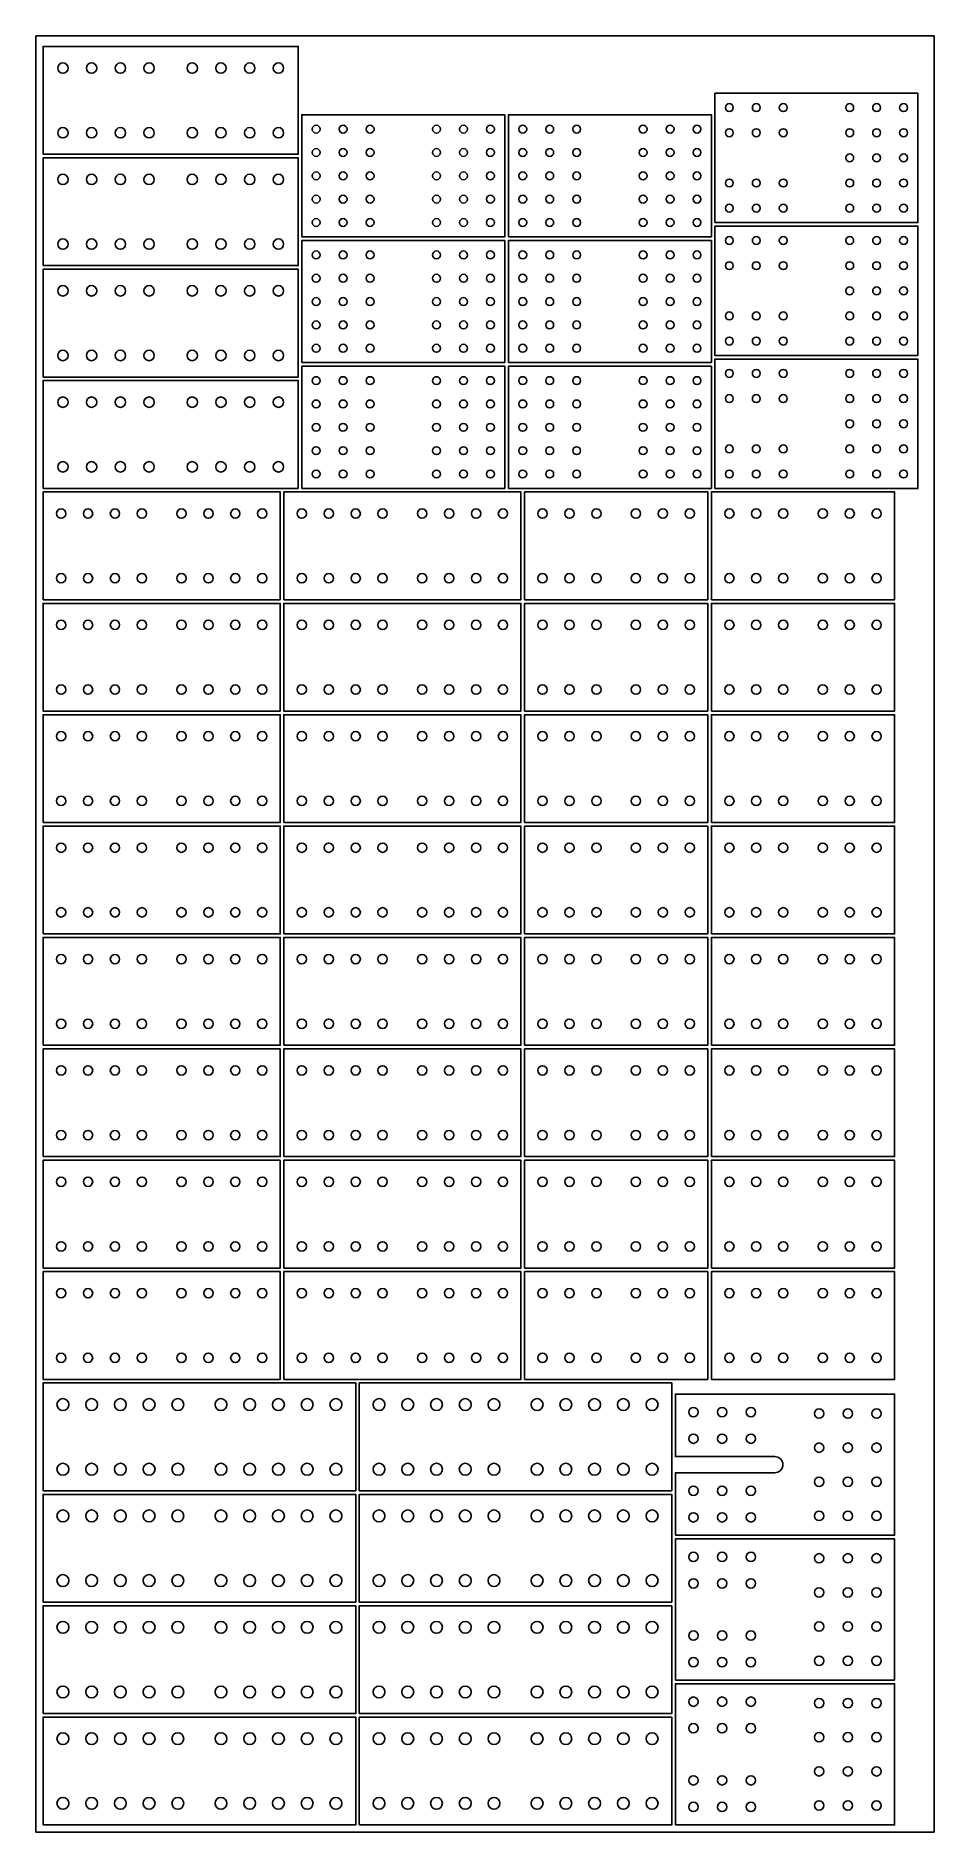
# Model space of a CAD drawing. Header units: millimetres. Extents: x 2848 to 6961, y 1568 to 7914.
# Drawn here: x 4461 to 6961, y 2914 to 7914 of the extents above; entities that cross this region are included whole.
import ezdxf

# ---------------------------------------------------------------- set-up
doc = ezdxf.new("R2010")
doc.units = ezdxf.units.MM

msp = doc.modelspace()

# ---------------------------------------------------------------- linework, layer by layer
at = {"color": 34, "true_color": 0x945a17}
msp.add_lwpolyline([(4460.64, 2913.61), (6960.64, 2913.61), (6960.64, 7913.61), (4460.64, 7913.61)], close=True, dxfattribs=at)
at = {"color": 2}
for points in [[(4480.66, 7584.18), (5190.66, 7584.18), (5190.66, 7884.18), (4480.66, 7884.18)], [(6350.77, 7394.15), (6915.77, 7394.15), (6915.77, 7754.15), (6350.77, 7754.15)], [(5200.69, 7354.15), (5765.69, 7354.15), (5765.69, 7694.15), (5200.69, 7694.15)], [(5775.73, 7354.15), (6340.73, 7354.15), (6340.73, 7694.15), (5775.73, 7694.15)], [(4480.66, 7274.15), (5190.66, 7274.15), (5190.66, 7574.15), (4480.66, 7574.15)], [(6350.77, 7024.11), (6915.77, 7024.11), (6915.77, 7384.11), (6350.77, 7384.11)], [(5200.69, 7004.11), (5765.69, 7004.11), (5765.69, 7344.11), (5200.69, 7344.11)], [(5775.73, 7004.11), (6340.73, 7004.11), (6340.73, 7344.11), (5775.73, 7344.11)], [(4480.66, 6964.11), (5190.66, 6964.11), (5190.66, 7264.11), (4480.66, 7264.11)], [(6350.77, 6654.07), (6915.77, 6654.07), (6915.77, 7014.07), (6350.77, 7014.07)], [(4480.66, 6654.07), (5190.66, 6654.07), (5190.66, 6954.07), (4480.66, 6954.07)], [(5200.69, 6654.07), (5765.69, 6654.07), (5765.69, 6994.07), (5200.69, 6994.07)], [(5775.73, 6654.07), (6340.73, 6654.07), (6340.73, 6994.07), (5775.73, 6994.07)], [(4480.66, 6344.04), (5140.66, 6344.04), (5140.66, 6644.04), (4480.66, 6644.04)], [(5150.69, 6344.04), (5810.69, 6344.04), (5810.69, 6644.04), (5150.69, 6644.04)], [(5820.73, 6344.04), (6330.73, 6344.04), (6330.73, 6644.04), (5820.73, 6644.04)], [(6340.77, 6344.04), (6850.77, 6344.04), (6850.77, 6644.04), (6340.77, 6644.04)], [(4480.66, 6034), (5140.66, 6034), (5140.66, 6334), (4480.66, 6334)], [(5150.69, 6034), (5810.69, 6034), (5810.69, 6334), (5150.69, 6334)], [(5820.73, 6034), (6330.73, 6034), (6330.73, 6334), (5820.73, 6334)], [(6340.77, 6034), (6850.77, 6034), (6850.77, 6334), (6340.77, 6334)], [(4480.66, 5723.96), (5140.66, 5723.96), (5140.66, 6023.96), (4480.66, 6023.96)], [(5150.69, 5723.96), (5810.69, 5723.96), (5810.69, 6023.96), (5150.69, 6023.96)], [(5820.73, 5723.96), (6330.73, 5723.96), (6330.73, 6023.96), (5820.73, 6023.96)], [(6340.77, 5723.96), (6850.77, 5723.96), (6850.77, 6023.96), (6340.77, 6023.96)], [(4480.66, 5413.93), (5140.66, 5413.93), (5140.66, 5713.93), (4480.66, 5713.93)], [(5150.69, 5413.93), (5810.69, 5413.93), (5810.69, 5713.93), (5150.69, 5713.93)], [(5820.73, 5413.93), (6330.73, 5413.93), (6330.73, 5713.93), (5820.73, 5713.93)], [(6340.77, 5413.93), (6850.77, 5413.93), (6850.77, 5713.93), (6340.77, 5713.93)], [(4480.66, 5103.89), (5140.66, 5103.89), (5140.66, 5403.89), (4480.66, 5403.89)], [(5150.69, 5103.89), (5810.69, 5103.89), (5810.69, 5403.89), (5150.69, 5403.89)], [(5820.73, 5103.89), (6330.73, 5103.89), (6330.73, 5403.89), (5820.73, 5403.89)], [(6340.77, 5103.89), (6850.77, 5103.89), (6850.77, 5403.89), (6340.77, 5403.89)], [(4480.66, 4793.85), (5140.66, 4793.85), (5140.66, 5093.85), (4480.66, 5093.85)], [(5150.69, 4793.85), (5810.69, 4793.85), (5810.69, 5093.85), (5150.69, 5093.85)], [(5820.73, 4793.85), (6330.73, 4793.85), (6330.73, 5093.85), (5820.73, 5093.85)], [(6340.77, 4793.85), (6850.77, 4793.85), (6850.77, 5093.85), (6340.77, 5093.85)], [(4480.66, 4483.81), (5140.66, 4483.81), (5140.66, 4783.81), (4480.66, 4783.81)], [(5150.69, 4483.81), (5810.69, 4483.81), (5810.69, 4783.81), (5150.69, 4783.81)], [(5820.73, 4483.81), (6330.73, 4483.81), (6330.73, 4783.81), (5820.73, 4783.81)], [(6340.77, 4483.81), (6850.77, 4483.81), (6850.77, 4783.81), (6340.77, 4783.81)], [(4480.66, 4173.78), (5140.66, 4173.78), (5140.66, 4473.78), (4480.66, 4473.78)], [(5150.69, 4173.78), (5810.69, 4173.78), (5810.69, 4473.78), (5150.69, 4473.78)], [(5820.73, 4173.78), (6330.73, 4173.78), (6330.73, 4473.78), (5820.73, 4473.78)], [(6340.77, 4173.78), (6850.77, 4173.78), (6850.77, 4473.78), (6340.77, 4473.78)], [(4480.66, 3863.74), (5350.66, 3863.74), (5350.66, 4163.74), (4480.66, 4163.74)], [(5360.69, 3863.74), (6230.69, 3863.74), (6230.69, 4163.74), (5360.69, 4163.74)], [(6240.73, 3739.7), (6850.73, 3739.7), (6850.73, 4132.7), (6240.73, 4132.7), (6240.73, 3958.7), (6517.73, 3958.7), (6525.73, 3957.2), (6532.23, 3953.2), (6537.23, 3947.7), (6539.73, 3940.2), (6539.73, 3932.2), (6537.23, 3925.2), (6532.23, 3919.2), (6525.73, 3915.2), (6517.73, 3913.7), (6240.73, 3913.7)], [(4480.66, 3553.7), (5350.66, 3553.7), (5350.66, 3853.7), (4480.66, 3853.7)], [(5360.69, 3553.7), (6230.69, 3553.7), (6230.69, 3853.7), (5360.69, 3853.7)], [(6240.73, 3336.67), (6850.73, 3336.67), (6850.73, 3729.67), (6240.73, 3729.67)], [(4480.66, 3243.67), (5350.66, 3243.67), (5350.66, 3543.67), (4480.66, 3543.67)], [(5360.69, 3243.67), (6230.69, 3243.67), (6230.69, 3543.67), (5360.69, 3543.67)], [(6240.73, 2933.63), (6850.73, 2933.63), (6850.73, 3326.63), (6240.73, 3326.63)], [(4480.66, 2933.63), (5350.66, 2933.63), (5350.66, 3233.63), (4480.66, 3233.63)], [(5360.69, 2933.63), (6230.69, 2933.63), (6230.69, 3233.63), (5360.69, 3233.63)]]:
    msp.add_lwpolyline(points, close=True, dxfattribs=at)
at = {"color": 4}
for centre, radius in [((4535.66, 7824.18), 14.5), ((4615.66, 7824.18), 14.5), ((4695.66, 7824.18), 14.5), ((4775.66, 7824.18), 14.5), ((4895.66, 7824.18), 14.5), ((4975.66, 7824.18), 14.5), ((5055.66, 7824.18), 14.5), ((5135.66, 7824.18), 14.5), ((6390.77, 7714.15), 11), ((6465.77, 7714.15), 11), ((6540.77, 7714.15), 11), ((6725.77, 7714.15), 11), ((6800.77, 7714.15), 11), ((6875.77, 7714.15), 11), ((4535.66, 7644.18), 14.5), ((4615.66, 7644.18), 14.5), ((4695.66, 7644.18), 14.5), ((4775.66, 7644.18), 14.5), ((4895.66, 7644.18), 14.5), ((4975.66, 7644.18), 14.5), ((5055.66, 7644.18), 14.5), ((5135.66, 7644.18), 14.5), ((5240.69, 7654.15), 11), ((5315.69, 7654.15), 11), ((5390.69, 7654.15), 11), ((5575.69, 7654.15), 11), ((5650.69, 7654.15), 11), ((5725.69, 7654.15), 11), ((5815.73, 7654.15), 11), ((5890.73, 7654.15), 11), ((5965.73, 7654.15), 11), ((6150.73, 7654.15), 11), ((6225.73, 7654.15), 11), ((6300.73, 7654.15), 11), ((6390.77, 7644.15), 11), ((6465.77, 7644.15), 11), ((6540.77, 7644.15), 11), ((6725.77, 7644.15), 11), ((6800.77, 7644.15), 11), ((6875.77, 7644.15), 11), ((5240.69, 7589.15), 11), ((5315.69, 7589.15), 11), ((5390.69, 7589.15), 11), ((5575.69, 7589.15), 11), ((5650.69, 7589.15), 11), ((5725.69, 7589.15), 11), ((5815.73, 7589.15), 11), ((5890.73, 7589.15), 11), ((5965.73, 7589.15), 11), ((6150.73, 7589.15), 11), ((6225.73, 7589.15), 11), ((6300.73, 7589.15), 11), ((6725.77, 7574.15), 11), ((6800.77, 7574.15), 11), ((6875.77, 7574.15), 11), ((4535.66, 7514.15), 14.5), ((4615.66, 7514.15), 14.5), ((4695.66, 7514.15), 14.5), ((4775.66, 7514.15), 14.5), ((4895.66, 7514.15), 14.5), ((4975.66, 7514.15), 14.5), ((5055.66, 7514.15), 14.5), ((5135.66, 7514.15), 14.5), ((5240.69, 7524.15), 11), ((5315.69, 7524.15), 11), ((5390.69, 7524.15), 11), ((5575.69, 7524.15), 11), ((5650.69, 7524.15), 11), ((5725.69, 7524.15), 11), ((5815.73, 7524.15), 11), ((5890.73, 7524.15), 11), ((5965.73, 7524.15), 11), ((6150.73, 7524.15), 11), ((6225.73, 7524.15), 11), ((6300.73, 7524.15), 11), ((6390.77, 7504.15), 11), ((6465.77, 7504.15), 11), ((6540.77, 7504.15), 11), ((6725.77, 7504.15), 11), ((6800.77, 7504.15), 11), ((6875.77, 7504.15), 11), ((5240.69, 7459.15), 11), ((5315.69, 7459.15), 11), ((5390.69, 7459.15), 11), ((5575.69, 7459.15), 11), ((5650.69, 7459.15), 11), ((5725.69, 7459.15), 11), ((5815.73, 7459.15), 11), ((5890.73, 7459.15), 11), ((5965.73, 7459.15), 11), ((6150.73, 7459.15), 11), ((6225.73, 7459.15), 11), ((6300.73, 7459.15), 11), ((5240.69, 7394.15), 11), ((5315.69, 7394.15), 11), ((5390.69, 7394.15), 11), ((5575.69, 7394.15), 11), ((5650.69, 7394.15), 11), ((5725.69, 7394.15), 11), ((5815.73, 7394.15), 11), ((5890.73, 7394.15), 11), ((5965.73, 7394.15), 11), ((6150.73, 7394.15), 11), ((6225.73, 7394.15), 11), ((6300.73, 7394.15), 11), ((6390.77, 7434.15), 11), ((6465.77, 7434.15), 11), ((6540.77, 7434.15), 11), ((6725.77, 7434.15), 11), ((6800.77, 7434.15), 11), ((6875.77, 7434.15), 11), ((6390.77, 7344.11), 11), ((6465.77, 7344.11), 11), ((6540.77, 7344.11), 11), ((6725.77, 7344.11), 11), ((6800.77, 7344.11), 11), ((6875.77, 7344.11), 11), ((4535.66, 7334.15), 14.5), ((4615.66, 7334.15), 14.5), ((4695.66, 7334.15), 14.5), ((4775.66, 7334.15), 14.5), ((4895.66, 7334.15), 14.5), ((4975.66, 7334.15), 14.5), ((5055.66, 7334.15), 14.5), ((5135.66, 7334.15), 14.5), ((5240.69, 7304.11), 11), ((5315.69, 7304.11), 11), ((5390.69, 7304.11), 11), ((5575.69, 7304.11), 11), ((5650.69, 7304.11), 11), ((5725.69, 7304.11), 11), ((5815.73, 7304.11), 11), ((5890.73, 7304.11), 11), ((5965.73, 7304.11), 11), ((6150.73, 7304.11), 11), ((6225.73, 7304.11), 11), ((6300.73, 7304.11), 11), ((5240.69, 7239.11), 11), ((5315.69, 7239.11), 11), ((5390.69, 7239.11), 11), ((5575.69, 7239.11), 11), ((5650.69, 7239.11), 11), ((5725.69, 7239.11), 11), ((5815.73, 7239.11), 11), ((5890.73, 7239.11), 11), ((5965.73, 7239.11), 11), ((6150.73, 7239.11), 11), ((6225.73, 7239.11), 11), ((6300.73, 7239.11), 11), ((6390.77, 7274.11), 11), ((6465.77, 7274.11), 11), ((6540.77, 7274.11), 11), ((6725.77, 7274.11), 11), ((6800.77, 7274.11), 11), ((6875.77, 7274.11), 11), ((4535.66, 7204.11), 14.5), ((4615.66, 7204.11), 14.5), ((4695.66, 7204.11), 14.5), ((4775.66, 7204.11), 14.5), ((4895.66, 7204.11), 14.5), ((4975.66, 7204.11), 14.5), ((5055.66, 7204.11), 14.5), ((5135.66, 7204.11), 14.5), ((6725.77, 7204.11), 11), ((6800.77, 7204.11), 11), ((6875.77, 7204.11), 11), ((5240.69, 7174.11), 11), ((5315.69, 7174.11), 11), ((5390.69, 7174.11), 11), ((5575.69, 7174.11), 11), ((5650.69, 7174.11), 11), ((5725.69, 7174.11), 11), ((5815.73, 7174.11), 11), ((5890.73, 7174.11), 11), ((5965.73, 7174.11), 11), ((6150.73, 7174.11), 11), ((6225.73, 7174.11), 11), ((6300.73, 7174.11), 11), ((5240.69, 7109.11), 11), ((5315.69, 7109.11), 11), ((5390.69, 7109.11), 11), ((5575.69, 7109.11), 11), ((5650.69, 7109.11), 11), ((5725.69, 7109.11), 11), ((5815.73, 7109.11), 11), ((5890.73, 7109.11), 11), ((5965.73, 7109.11), 11), ((6150.73, 7109.11), 11), ((6225.73, 7109.11), 11), ((6300.73, 7109.11), 11), ((6390.77, 7134.11), 11), ((6465.77, 7134.11), 11), ((6540.77, 7134.11), 11), ((6725.77, 7134.11), 11), ((6800.77, 7134.11), 11), ((6875.77, 7134.11), 11), ((5240.69, 7044.11), 11), ((5315.69, 7044.11), 11), ((5390.69, 7044.11), 11), ((5575.69, 7044.11), 11), ((5650.69, 7044.11), 11), ((5725.69, 7044.11), 11), ((5815.73, 7044.11), 11), ((5890.73, 7044.11), 11), ((5965.73, 7044.11), 11), ((6150.73, 7044.11), 11), ((6225.73, 7044.11), 11), ((6300.73, 7044.11), 11), ((6390.77, 7064.11), 11), ((6465.77, 7064.11), 11), ((6540.77, 7064.11), 11), ((6725.77, 7064.11), 11), ((6800.77, 7064.11), 11), ((6875.77, 7064.11), 11), ((4535.66, 7024.11), 14.5), ((4615.66, 7024.11), 14.5), ((4695.66, 7024.11), 14.5), ((4775.66, 7024.11), 14.5), ((4895.66, 7024.11), 14.5), ((4975.66, 7024.11), 14.5), ((5055.66, 7024.11), 14.5), ((5135.66, 7024.11), 14.5), ((5240.69, 6954.07), 11), ((5315.69, 6954.07), 11), ((5390.69, 6954.07), 11), ((5575.69, 6954.07), 11), ((5650.69, 6954.07), 11), ((5725.69, 6954.07), 11), ((5815.73, 6954.07), 11), ((5890.73, 6954.07), 11), ((5965.73, 6954.07), 11), ((6150.73, 6954.07), 11), ((6225.73, 6954.07), 11), ((6300.73, 6954.07), 11), ((6390.77, 6974.07), 11), ((6465.77, 6974.07), 11), ((6540.77, 6974.07), 11), ((6725.77, 6974.07), 11), ((6800.77, 6974.07), 11), ((6875.77, 6974.07), 11), ((4535.66, 6894.07), 14.5), ((4615.66, 6894.07), 14.5), ((4695.66, 6894.07), 14.5), ((4775.66, 6894.07), 14.5), ((4895.66, 6894.07), 14.5), ((4975.66, 6894.07), 14.5), ((5055.66, 6894.07), 14.5), ((5135.66, 6894.07), 14.5), ((5240.69, 6889.07), 11), ((5315.69, 6889.07), 11), ((5390.69, 6889.07), 11), ((5575.69, 6889.07), 11), ((5650.69, 6889.07), 11), ((5725.69, 6889.07), 11), ((5815.73, 6889.07), 11), ((5890.73, 6889.07), 11), ((5965.73, 6889.07), 11), ((6150.73, 6889.07), 11), ((6225.73, 6889.07), 11), ((6300.73, 6889.07), 11), ((6390.77, 6904.07), 11), ((6465.77, 6904.07), 11), ((6540.77, 6904.07), 11), ((6725.77, 6904.07), 11), ((6800.77, 6904.07), 11), ((6875.77, 6904.07), 11), ((5240.69, 6824.07), 11), ((5315.69, 6824.07), 11), ((5390.69, 6824.07), 11), ((5575.69, 6824.07), 11), ((5650.69, 6824.07), 11), ((5725.69, 6824.07), 11), ((5815.73, 6824.07), 11), ((5890.73, 6824.07), 11), ((5965.73, 6824.07), 11), ((6150.73, 6824.07), 11), ((6225.73, 6824.07), 11), ((6300.73, 6824.07), 11), ((6725.77, 6834.07), 11), ((6800.77, 6834.07), 11), ((6875.77, 6834.07), 11), ((5240.69, 6759.07), 11), ((5315.69, 6759.07), 11), ((5390.69, 6759.07), 11), ((5575.69, 6759.07), 11), ((5650.69, 6759.07), 11), ((5725.69, 6759.07), 11), ((5815.73, 6759.07), 11), ((5890.73, 6759.07), 11), ((5965.73, 6759.07), 11), ((6150.73, 6759.07), 11), ((6225.73, 6759.07), 11), ((6300.73, 6759.07), 11), ((6390.77, 6764.07), 11), ((6465.77, 6764.07), 11), ((6540.77, 6764.07), 11), ((6725.77, 6764.07), 11), ((6800.77, 6764.07), 11), ((6875.77, 6764.07), 11), ((4535.66, 6714.07), 14.5), ((4615.66, 6714.07), 14.5), ((4695.66, 6714.07), 14.5), ((4775.66, 6714.07), 14.5), ((4895.66, 6714.07), 14.5), ((4975.66, 6714.07), 14.5), ((5055.66, 6714.07), 14.5), ((5135.66, 6714.07), 14.5), ((5240.69, 6694.07), 11), ((5315.69, 6694.07), 11), ((5390.69, 6694.07), 11), ((5575.69, 6694.07), 11), ((5650.69, 6694.07), 11), ((5725.69, 6694.07), 11), ((5815.73, 6694.07), 11), ((5890.73, 6694.07), 11), ((5965.73, 6694.07), 11), ((6150.73, 6694.07), 11), ((6225.73, 6694.07), 11), ((6300.73, 6694.07), 11), ((6390.77, 6694.07), 11), ((6465.77, 6694.07), 11), ((6540.77, 6694.07), 11), ((6725.77, 6694.07), 11), ((6800.77, 6694.07), 11), ((6875.77, 6694.07), 11), ((4530.66, 6584.04), 13), ((4605.66, 6584.04), 13), ((4680.66, 6584.04), 13), ((4755.66, 6584.04), 13), ((4865.66, 6584.04), 13), ((4940.66, 6584.04), 13), ((5015.66, 6584.04), 13), ((5090.66, 6584.04), 13), ((5200.69, 6584.04), 13), ((5275.69, 6584.04), 13), ((5350.69, 6584.04), 13), ((5425.69, 6584.04), 13), ((5535.69, 6584.04), 13), ((5610.69, 6584.04), 13), ((5685.69, 6584.04), 13), ((5760.69, 6584.04), 13), ((5870.73, 6584.04), 13), ((5945.73, 6584.04), 13), ((6020.73, 6584.04), 13), ((6130.73, 6584.04), 13), ((6205.73, 6584.04), 13), ((6280.73, 6584.04), 13), ((6390.77, 6584.04), 13), ((6465.77, 6584.04), 13), ((6540.77, 6584.04), 13), ((6650.77, 6584.04), 13), ((6725.77, 6584.04), 13), ((6800.77, 6584.04), 13), ((4530.66, 6404.04), 13), ((4605.66, 6404.04), 13), ((4680.66, 6404.04), 13), ((4755.66, 6404.04), 13), ((4865.66, 6404.04), 13), ((4940.66, 6404.04), 13), ((5015.66, 6404.04), 13), ((5090.66, 6404.04), 13), ((5200.69, 6404.04), 13), ((5275.69, 6404.04), 13), ((5350.69, 6404.04), 13), ((5425.69, 6404.04), 13), ((5535.69, 6404.04), 13), ((5610.69, 6404.04), 13), ((5685.69, 6404.04), 13), ((5760.69, 6404.04), 13), ((5870.73, 6404.04), 13), ((5945.73, 6404.04), 13), ((6020.73, 6404.04), 13), ((6130.73, 6404.04), 13), ((6205.73, 6404.04), 13), ((6280.73, 6404.04), 13), ((6390.77, 6404.04), 13), ((6465.77, 6404.04), 13), ((6540.77, 6404.04), 13), ((6650.77, 6404.04), 13), ((6725.77, 6404.04), 13), ((6800.77, 6404.04), 13), ((4530.66, 6274), 13), ((4605.66, 6274), 13), ((4680.66, 6274), 13), ((4755.66, 6274), 13), ((4865.66, 6274), 13), ((4940.66, 6274), 13), ((5015.66, 6274), 13), ((5090.66, 6274), 13), ((5200.69, 6274), 13), ((5275.69, 6274), 13), ((5350.69, 6274), 13), ((5425.69, 6274), 13), ((5535.69, 6274), 13), ((5610.69, 6274), 13), ((5685.69, 6274), 13), ((5760.69, 6274), 13), ((5870.73, 6274), 13), ((5945.73, 6274), 13), ((6020.73, 6274), 13), ((6130.73, 6274), 13), ((6205.73, 6274), 13), ((6280.73, 6274), 13), ((6390.77, 6274), 13), ((6465.77, 6274), 13), ((6540.77, 6274), 13), ((6650.77, 6274), 13), ((6725.77, 6274), 13), ((6800.77, 6274), 13), ((4530.66, 6094), 13), ((4605.66, 6094), 13), ((4680.66, 6094), 13), ((4755.66, 6094), 13), ((4865.66, 6094), 13), ((4940.66, 6094), 13), ((5015.66, 6094), 13), ((5090.66, 6094), 13), ((5200.69, 6094), 13), ((5275.69, 6094), 13), ((5350.69, 6094), 13), ((5425.69, 6094), 13), ((5535.69, 6094), 13), ((5610.69, 6094), 13), ((5685.69, 6094), 13), ((5760.69, 6094), 13), ((5870.73, 6094), 13), ((5945.73, 6094), 13), ((6020.73, 6094), 13), ((6130.73, 6094), 13), ((6205.73, 6094), 13), ((6280.73, 6094), 13), ((6390.77, 6094), 13), ((6465.77, 6094), 13), ((6540.77, 6094), 13), ((6650.77, 6094), 13), ((6725.77, 6094), 13), ((6800.77, 6094), 13), ((4530.66, 5963.96), 13), ((4605.66, 5963.96), 13), ((4680.66, 5963.96), 13), ((4755.66, 5963.96), 13), ((4865.66, 5963.96), 13), ((4940.66, 5963.96), 13), ((5015.66, 5963.96), 13), ((5090.66, 5963.96), 13), ((5200.69, 5963.96), 13), ((5275.69, 5963.96), 13), ((5350.69, 5963.96), 13), ((5425.69, 5963.96), 13), ((5535.69, 5963.96), 13), ((5610.69, 5963.96), 13), ((5685.69, 5963.96), 13), ((5760.69, 5963.96), 13), ((5870.73, 5963.96), 13), ((5945.73, 5963.96), 13), ((6020.73, 5963.96), 13), ((6130.73, 5963.96), 13), ((6205.73, 5963.96), 13), ((6280.73, 5963.96), 13), ((6390.77, 5963.96), 13), ((6465.77, 5963.96), 13), ((6540.77, 5963.96), 13), ((6650.77, 5963.96), 13), ((6725.77, 5963.96), 13), ((6800.77, 5963.96), 13), ((4530.66, 5783.96), 13), ((4605.66, 5783.96), 13), ((4680.66, 5783.96), 13), ((4755.66, 5783.96), 13), ((4865.66, 5783.96), 13), ((4940.66, 5783.96), 13), ((5015.66, 5783.96), 13), ((5090.66, 5783.96), 13), ((5200.69, 5783.96), 13), ((5275.69, 5783.96), 13), ((5350.69, 5783.96), 13), ((5425.69, 5783.96), 13), ((5535.69, 5783.96), 13), ((5610.69, 5783.96), 13), ((5685.69, 5783.96), 13), ((5760.69, 5783.96), 13), ((5870.73, 5783.96), 13), ((5945.73, 5783.96), 13), ((6020.73, 5783.96), 13), ((6130.73, 5783.96), 13), ((6205.73, 5783.96), 13), ((6280.73, 5783.96), 13), ((6390.77, 5783.96), 13), ((6465.77, 5783.96), 13), ((6540.77, 5783.96), 13), ((6650.77, 5783.96), 13), ((6725.77, 5783.96), 13), ((6800.77, 5783.96), 13), ((4530.66, 5653.93), 13), ((4605.66, 5653.93), 13), ((4680.66, 5653.93), 13), ((4755.66, 5653.93), 13), ((4865.66, 5653.93), 13), ((4940.66, 5653.93), 13), ((5015.66, 5653.93), 13), ((5090.66, 5653.93), 13), ((5200.69, 5653.93), 13), ((5275.69, 5653.93), 13), ((5350.69, 5653.93), 13), ((5425.69, 5653.93), 13), ((5535.69, 5653.93), 13), ((5610.69, 5653.93), 13), ((5685.69, 5653.93), 13), ((5760.69, 5653.93), 13), ((5870.73, 5653.93), 13), ((5945.73, 5653.93), 13), ((6020.73, 5653.93), 13), ((6130.73, 5653.93), 13), ((6205.73, 5653.93), 13), ((6280.73, 5653.93), 13), ((6390.77, 5653.93), 13), ((6465.77, 5653.93), 13), ((6540.77, 5653.93), 13), ((6650.77, 5653.93), 13), ((6725.77, 5653.93), 13), ((6800.77, 5653.93), 13), ((4530.66, 5473.93), 13), ((4605.66, 5473.93), 13), ((4680.66, 5473.93), 13), ((4755.66, 5473.93), 13), ((4865.66, 5473.93), 13), ((4940.66, 5473.93), 13), ((5015.66, 5473.93), 13), ((5090.66, 5473.93), 13), ((5200.69, 5473.93), 13), ((5275.69, 5473.93), 13), ((5350.69, 5473.93), 13), ((5425.69, 5473.93), 13), ((5535.69, 5473.93), 13), ((5610.69, 5473.93), 13), ((5685.69, 5473.93), 13), ((5760.69, 5473.93), 13), ((5870.73, 5473.93), 13), ((5945.73, 5473.93), 13), ((6020.73, 5473.93), 13), ((6130.73, 5473.93), 13), ((6205.73, 5473.93), 13), ((6280.73, 5473.93), 13), ((6390.77, 5473.93), 13), ((6465.77, 5473.93), 13), ((6540.77, 5473.93), 13), ((6650.77, 5473.93), 13), ((6725.77, 5473.93), 13), ((6800.77, 5473.93), 13), ((4530.66, 5343.89), 13), ((4605.66, 5343.89), 13), ((4680.66, 5343.89), 13), ((4755.66, 5343.89), 13), ((4865.66, 5343.89), 13), ((4940.66, 5343.89), 13), ((5015.66, 5343.89), 13), ((5090.66, 5343.89), 13), ((5200.69, 5343.89), 13), ((5275.69, 5343.89), 13), ((5350.69, 5343.89), 13), ((5425.69, 5343.89), 13), ((5535.69, 5343.89), 13), ((5610.69, 5343.89), 13), ((5685.69, 5343.89), 13), ((5760.69, 5343.89), 13), ((5870.73, 5343.89), 13), ((5945.73, 5343.89), 13), ((6020.73, 5343.89), 13), ((6130.73, 5343.89), 13), ((6205.73, 5343.89), 13), ((6280.73, 5343.89), 13), ((6390.77, 5343.89), 13), ((6465.77, 5343.89), 13), ((6540.77, 5343.89), 13), ((6650.77, 5343.89), 13), ((6725.77, 5343.89), 13), ((6800.77, 5343.89), 13), ((4530.66, 5163.89), 13), ((4605.66, 5163.89), 13), ((4680.66, 5163.89), 13), ((4755.66, 5163.89), 13), ((4865.66, 5163.89), 13), ((4940.66, 5163.89), 13), ((5015.66, 5163.89), 13), ((5090.66, 5163.89), 13), ((5200.69, 5163.89), 13), ((5275.69, 5163.89), 13), ((5350.69, 5163.89), 13), ((5425.69, 5163.89), 13), ((5535.69, 5163.89), 13), ((5610.69, 5163.89), 13), ((5685.69, 5163.89), 13), ((5760.69, 5163.89), 13), ((5870.73, 5163.89), 13), ((5945.73, 5163.89), 13), ((6020.73, 5163.89), 13), ((6130.73, 5163.89), 13), ((6205.73, 5163.89), 13), ((6280.73, 5163.89), 13), ((6390.77, 5163.89), 13), ((6465.77, 5163.89), 13), ((6540.77, 5163.89), 13), ((6650.77, 5163.89), 13), ((6725.77, 5163.89), 13), ((6800.77, 5163.89), 13), ((4530.66, 5033.85), 13), ((4605.66, 5033.85), 13), ((4680.66, 5033.85), 13), ((4755.66, 5033.85), 13), ((4865.66, 5033.85), 13), ((4940.66, 5033.85), 13), ((5015.66, 5033.85), 13), ((5090.66, 5033.85), 13), ((5200.69, 5033.85), 13), ((5275.69, 5033.85), 13), ((5350.69, 5033.85), 13), ((5425.69, 5033.85), 13), ((5535.69, 5033.85), 13), ((5610.69, 5033.85), 13), ((5685.69, 5033.85), 13), ((5760.69, 5033.85), 13), ((5870.73, 5033.85), 13), ((5945.73, 5033.85), 13), ((6020.73, 5033.85), 13), ((6130.73, 5033.85), 13), ((6205.73, 5033.85), 13), ((6280.73, 5033.85), 13), ((6390.77, 5033.85), 13), ((6465.77, 5033.85), 13), ((6540.77, 5033.85), 13), ((6650.77, 5033.85), 13), ((6725.77, 5033.85), 13), ((6800.77, 5033.85), 13), ((4530.66, 4853.85), 13), ((4605.66, 4853.85), 13), ((4680.66, 4853.85), 13), ((4755.66, 4853.85), 13), ((4865.66, 4853.85), 13), ((4940.66, 4853.85), 13), ((5015.66, 4853.85), 13), ((5090.66, 4853.85), 13), ((5200.69, 4853.85), 13), ((5275.69, 4853.85), 13), ((5350.69, 4853.85), 13), ((5425.69, 4853.85), 13), ((5535.69, 4853.85), 13), ((5610.69, 4853.85), 13), ((5685.69, 4853.85), 13), ((5760.69, 4853.85), 13), ((5870.73, 4853.85), 13), ((5945.73, 4853.85), 13), ((6020.73, 4853.85), 13), ((6130.73, 4853.85), 13), ((6205.73, 4853.85), 13), ((6280.73, 4853.85), 13), ((6390.77, 4853.85), 13), ((6465.77, 4853.85), 13), ((6540.77, 4853.85), 13), ((6650.77, 4853.85), 13), ((6725.77, 4853.85), 13), ((6800.77, 4853.85), 13), ((4530.66, 4723.81), 13), ((4605.66, 4723.81), 13), ((4680.66, 4723.81), 13), ((4755.66, 4723.81), 13), ((4865.66, 4723.81), 13), ((4940.66, 4723.81), 13), ((5015.66, 4723.81), 13), ((5090.66, 4723.81), 13), ((5200.69, 4723.81), 13), ((5275.69, 4723.81), 13), ((5350.69, 4723.81), 13), ((5425.69, 4723.81), 13), ((5535.69, 4723.81), 13), ((5610.69, 4723.81), 13), ((5685.69, 4723.81), 13), ((5760.69, 4723.81), 13), ((5870.73, 4723.81), 13), ((5945.73, 4723.81), 13), ((6020.73, 4723.81), 13), ((6130.73, 4723.81), 13), ((6205.73, 4723.81), 13), ((6280.73, 4723.81), 13), ((6390.77, 4723.81), 13), ((6465.77, 4723.81), 13), ((6540.77, 4723.81), 13), ((6650.77, 4723.81), 13), ((6725.77, 4723.81), 13), ((6800.77, 4723.81), 13), ((4530.66, 4543.81), 13), ((4605.66, 4543.81), 13), ((4680.66, 4543.81), 13), ((4755.66, 4543.81), 13), ((4865.66, 4543.81), 13), ((4940.66, 4543.81), 13), ((5015.66, 4543.81), 13), ((5090.66, 4543.81), 13), ((5200.69, 4543.81), 13), ((5275.69, 4543.81), 13), ((5350.69, 4543.81), 13), ((5425.69, 4543.81), 13), ((5535.69, 4543.81), 13), ((5610.69, 4543.81), 13), ((5685.69, 4543.81), 13), ((5760.69, 4543.81), 13), ((5870.73, 4543.81), 13), ((5945.73, 4543.81), 13), ((6020.73, 4543.81), 13), ((6130.73, 4543.81), 13), ((6205.73, 4543.81), 13), ((6280.73, 4543.81), 13), ((6390.77, 4543.81), 13), ((6465.77, 4543.81), 13), ((6540.77, 4543.81), 13), ((6650.77, 4543.81), 13), ((6725.77, 4543.81), 13), ((6800.77, 4543.81), 13), ((4530.66, 4413.78), 13), ((4605.66, 4413.78), 13), ((4680.66, 4413.78), 13), ((4755.66, 4413.78), 13), ((4865.66, 4413.78), 13), ((4940.66, 4413.78), 13), ((5015.66, 4413.78), 13), ((5090.66, 4413.78), 13), ((5200.69, 4413.78), 13), ((5275.69, 4413.78), 13), ((5350.69, 4413.78), 13), ((5425.69, 4413.78), 13), ((5535.69, 4413.78), 13), ((5610.69, 4413.78), 13), ((5685.69, 4413.78), 13), ((5760.69, 4413.78), 13), ((5870.73, 4413.78), 13), ((5945.73, 4413.78), 13), ((6020.73, 4413.78), 13), ((6130.73, 4413.78), 13), ((6205.73, 4413.78), 13), ((6280.73, 4413.78), 13), ((6390.77, 4413.78), 13), ((6465.77, 4413.78), 13), ((6540.77, 4413.78), 13), ((6650.77, 4413.78), 13), ((6725.77, 4413.78), 13), ((6800.77, 4413.78), 13), ((4530.66, 4233.78), 13), ((4605.66, 4233.78), 13), ((4680.66, 4233.78), 13), ((4755.66, 4233.78), 13), ((4865.66, 4233.78), 13), ((4940.66, 4233.78), 13), ((5015.66, 4233.78), 13), ((5090.66, 4233.78), 13), ((5200.69, 4233.78), 13), ((5275.69, 4233.78), 13), ((5350.69, 4233.78), 13), ((5425.69, 4233.78), 13), ((5535.69, 4233.78), 13), ((5610.69, 4233.78), 13), ((5685.69, 4233.78), 13), ((5760.69, 4233.78), 13), ((5870.73, 4233.78), 13), ((5945.73, 4233.78), 13), ((6020.73, 4233.78), 13), ((6130.73, 4233.78), 13), ((6205.73, 4233.78), 13), ((6280.73, 4233.78), 13), ((6390.77, 4233.78), 13), ((6465.77, 4233.78), 13), ((6540.77, 4233.78), 13), ((6650.77, 4233.78), 13), ((6725.77, 4233.78), 13), ((6800.77, 4233.78), 13), ((4535.66, 4103.74), 16.5), ((4615.66, 4103.74), 16.5), ((4695.66, 4103.74), 16.5), ((4775.66, 4103.74), 16.5), ((4855.66, 4103.74), 16.5), ((4975.66, 4103.74), 16.5), ((5055.66, 4103.74), 16.5), ((5135.66, 4103.74), 16.5), ((5215.66, 4103.74), 16.5), ((5295.66, 4103.74), 16.5), ((5415.69, 4103.74), 16.5), ((5495.69, 4103.74), 16.5), ((5575.69, 4103.74), 16.5), ((5655.69, 4103.74), 16.5), ((5735.69, 4103.74), 16.5), ((5855.69, 4103.74), 16.5), ((5935.69, 4103.74), 16.5), ((6015.69, 4103.74), 16.5), ((6095.69, 4103.74), 16.5), ((6175.69, 4103.74), 16.5), ((6290.73, 4082.7), 13), ((6370.73, 4082.7), 13), ((6450.73, 4082.7), 13), ((6640.73, 4078.7), 13), ((6720.73, 4078.7), 13), ((6800.73, 4078.7), 13), ((6290.73, 4008.7), 13), ((6370.73, 4008.7), 13), ((6450.73, 4008.7), 13), ((6640.73, 3983.7), 13), ((6720.73, 3983.7), 13), ((6800.73, 3983.7), 13), ((4535.66, 3923.74), 16.5), ((4615.66, 3923.74), 16.5), ((4695.66, 3923.74), 16.5), ((4775.66, 3923.74), 16.5), ((4855.66, 3923.74), 16.5), ((4975.66, 3923.74), 16.5), ((5055.66, 3923.74), 16.5), ((5135.66, 3923.74), 16.5), ((5215.66, 3923.74), 16.5), ((5295.66, 3923.74), 16.5), ((5415.69, 3923.74), 16.5), ((5495.69, 3923.74), 16.5), ((5575.69, 3923.74), 16.5), ((5655.69, 3923.74), 16.5), ((5735.69, 3923.74), 16.5), ((5855.69, 3923.74), 16.5), ((5935.69, 3923.74), 16.5), ((6015.69, 3923.74), 16.5), ((6095.69, 3923.74), 16.5), ((6175.69, 3923.74), 16.5), ((6640.73, 3888.7), 13), ((6720.73, 3888.7), 13), ((6800.73, 3888.7), 13), ((6290.73, 3863.7), 13), ((6370.73, 3863.7), 13), ((6450.73, 3863.7), 13), ((4535.66, 3793.7), 16.5), ((4615.66, 3793.7), 16.5), ((4695.66, 3793.7), 16.5), ((4775.66, 3793.7), 16.5), ((4855.66, 3793.7), 16.5), ((4975.66, 3793.7), 16.5), ((5055.66, 3793.7), 16.5), ((5135.66, 3793.7), 16.5), ((5215.66, 3793.7), 16.5), ((5295.66, 3793.7), 16.5), ((5415.69, 3793.7), 16.5), ((5495.69, 3793.7), 16.5), ((5575.69, 3793.7), 16.5), ((5655.69, 3793.7), 16.5), ((5735.69, 3793.7), 16.5), ((5855.69, 3793.7), 16.5), ((5935.69, 3793.7), 16.5), ((6015.69, 3793.7), 16.5), ((6095.69, 3793.7), 16.5), ((6175.69, 3793.7), 16.5), ((6290.73, 3789.7), 13), ((6370.73, 3789.7), 13), ((6450.73, 3789.7), 13), ((6640.73, 3793.7), 13), ((6720.73, 3793.7), 13), ((6800.73, 3793.7), 13), ((6290.73, 3679.67), 13), ((6370.73, 3679.67), 13), ((6450.73, 3679.67), 13), ((6640.73, 3675.67), 13), ((6720.73, 3675.67), 13), ((6800.73, 3675.67), 13), ((4535.66, 3613.7), 16.5), ((4615.66, 3613.7), 16.5), ((4695.66, 3613.7), 16.5), ((4775.66, 3613.7), 16.5), ((4855.66, 3613.7), 16.5), ((4975.66, 3613.7), 16.5), ((5055.66, 3613.7), 16.5), ((5135.66, 3613.7), 16.5), ((5215.66, 3613.7), 16.5), ((5295.66, 3613.7), 16.5), ((5415.69, 3613.7), 16.5), ((5495.69, 3613.7), 16.5), ((5575.69, 3613.7), 16.5), ((5655.69, 3613.7), 16.5), ((5735.69, 3613.7), 16.5), ((5855.69, 3613.7), 16.5), ((5935.69, 3613.7), 16.5), ((6015.69, 3613.7), 16.5), ((6095.69, 3613.7), 16.5), ((6175.69, 3613.7), 16.5), ((6290.73, 3605.67), 13), ((6370.73, 3605.67), 13), ((6450.73, 3605.67), 13), ((6640.73, 3580.67), 13), ((6720.73, 3580.67), 13), ((6800.73, 3580.67), 13), ((4535.66, 3483.67), 16.5), ((4615.66, 3483.67), 16.5), ((4695.66, 3483.67), 16.5), ((4775.66, 3483.67), 16.5), ((4855.66, 3483.67), 16.5), ((4975.66, 3483.67), 16.5), ((5055.66, 3483.67), 16.5), ((5135.66, 3483.67), 16.5), ((5215.66, 3483.67), 16.5), ((5295.66, 3483.67), 16.5), ((5415.69, 3483.67), 16.5), ((5495.69, 3483.67), 16.5), ((5575.69, 3483.67), 16.5), ((5655.69, 3483.67), 16.5), ((5735.69, 3483.67), 16.5), ((5855.69, 3483.67), 16.5), ((5935.69, 3483.67), 16.5), ((6015.69, 3483.67), 16.5), ((6095.69, 3483.67), 16.5), ((6175.69, 3483.67), 16.5), ((6290.73, 3460.67), 13), ((6370.73, 3460.67), 13), ((6450.73, 3460.67), 13), ((6640.73, 3485.67), 13), ((6720.73, 3485.67), 13), ((6800.73, 3485.67), 13), ((6640.73, 3390.67), 13), ((6720.73, 3390.67), 13), ((6800.73, 3390.67), 13), ((6290.73, 3386.67), 13), ((6370.73, 3386.67), 13), ((6450.73, 3386.67), 13), ((4535.66, 3303.67), 16.5), ((4615.66, 3303.67), 16.5), ((4695.66, 3303.67), 16.5), ((4775.66, 3303.67), 16.5), ((4855.66, 3303.67), 16.5), ((4975.66, 3303.67), 16.5), ((5055.66, 3303.67), 16.5), ((5135.66, 3303.67), 16.5), ((5215.66, 3303.67), 16.5), ((5295.66, 3303.67), 16.5), ((5415.69, 3303.67), 16.5), ((5495.69, 3303.67), 16.5), ((5575.69, 3303.67), 16.5), ((5655.69, 3303.67), 16.5), ((5735.69, 3303.67), 16.5), ((5855.69, 3303.67), 16.5), ((5935.69, 3303.67), 16.5), ((6015.69, 3303.67), 16.5), ((6095.69, 3303.67), 16.5), ((6175.69, 3303.67), 16.5), ((6290.73, 3276.63), 13), ((6370.73, 3276.63), 13), ((6450.73, 3276.63), 13), ((6640.73, 3272.63), 13), ((6720.73, 3272.63), 13), ((6800.73, 3272.63), 13), ((6290.73, 3202.63), 13), ((6370.73, 3202.63), 13), ((6450.73, 3202.63), 13), ((4535.66, 3173.63), 16.5), ((4615.66, 3173.63), 16.5), ((4695.66, 3173.63), 16.5), ((4775.66, 3173.63), 16.5), ((4855.66, 3173.63), 16.5), ((4975.66, 3173.63), 16.5), ((5055.66, 3173.63), 16.5), ((5135.66, 3173.63), 16.5), ((5215.66, 3173.63), 16.5), ((5295.66, 3173.63), 16.5), ((5415.69, 3173.63), 16.5), ((5495.69, 3173.63), 16.5), ((5575.69, 3173.63), 16.5), ((5655.69, 3173.63), 16.5), ((5735.69, 3173.63), 16.5), ((5855.69, 3173.63), 16.5), ((5935.69, 3173.63), 16.5), ((6015.69, 3173.63), 16.5), ((6095.69, 3173.63), 16.5), ((6175.69, 3173.63), 16.5), ((6640.73, 3177.63), 13), ((6720.73, 3177.63), 13), ((6800.73, 3177.63), 13), ((6290.73, 3057.63), 13), ((6370.73, 3057.63), 13), ((6450.73, 3057.63), 13), ((6640.73, 3082.63), 13), ((6720.73, 3082.63), 13), ((6800.73, 3082.63), 13), ((4535.66, 2993.63), 16.5), ((4615.66, 2993.63), 16.5), ((4695.66, 2993.63), 16.5), ((4775.66, 2993.63), 16.5), ((4855.66, 2993.63), 16.5), ((4975.66, 2993.63), 16.5), ((5055.66, 2993.63), 16.5), ((5135.66, 2993.63), 16.5), ((5215.66, 2993.63), 16.5), ((5295.66, 2993.63), 16.5), ((5415.69, 2993.63), 16.5), ((5495.69, 2993.63), 16.5), ((5575.69, 2993.63), 16.5), ((5655.69, 2993.63), 16.5), ((5735.69, 2993.63), 16.5), ((5855.69, 2993.63), 16.5), ((5935.69, 2993.63), 16.5), ((6015.69, 2993.63), 16.5), ((6095.69, 2993.63), 16.5), ((6175.69, 2993.63), 16.5), ((6640.73, 2987.63), 13), ((6720.73, 2987.63), 13), ((6800.73, 2987.63), 13), ((6290.73, 2983.63), 13), ((6370.73, 2983.63), 13), ((6450.73, 2983.63), 13)]:
    msp.add_circle(centre, radius, dxfattribs=at)

doc.saveas('drawing.dxf')
